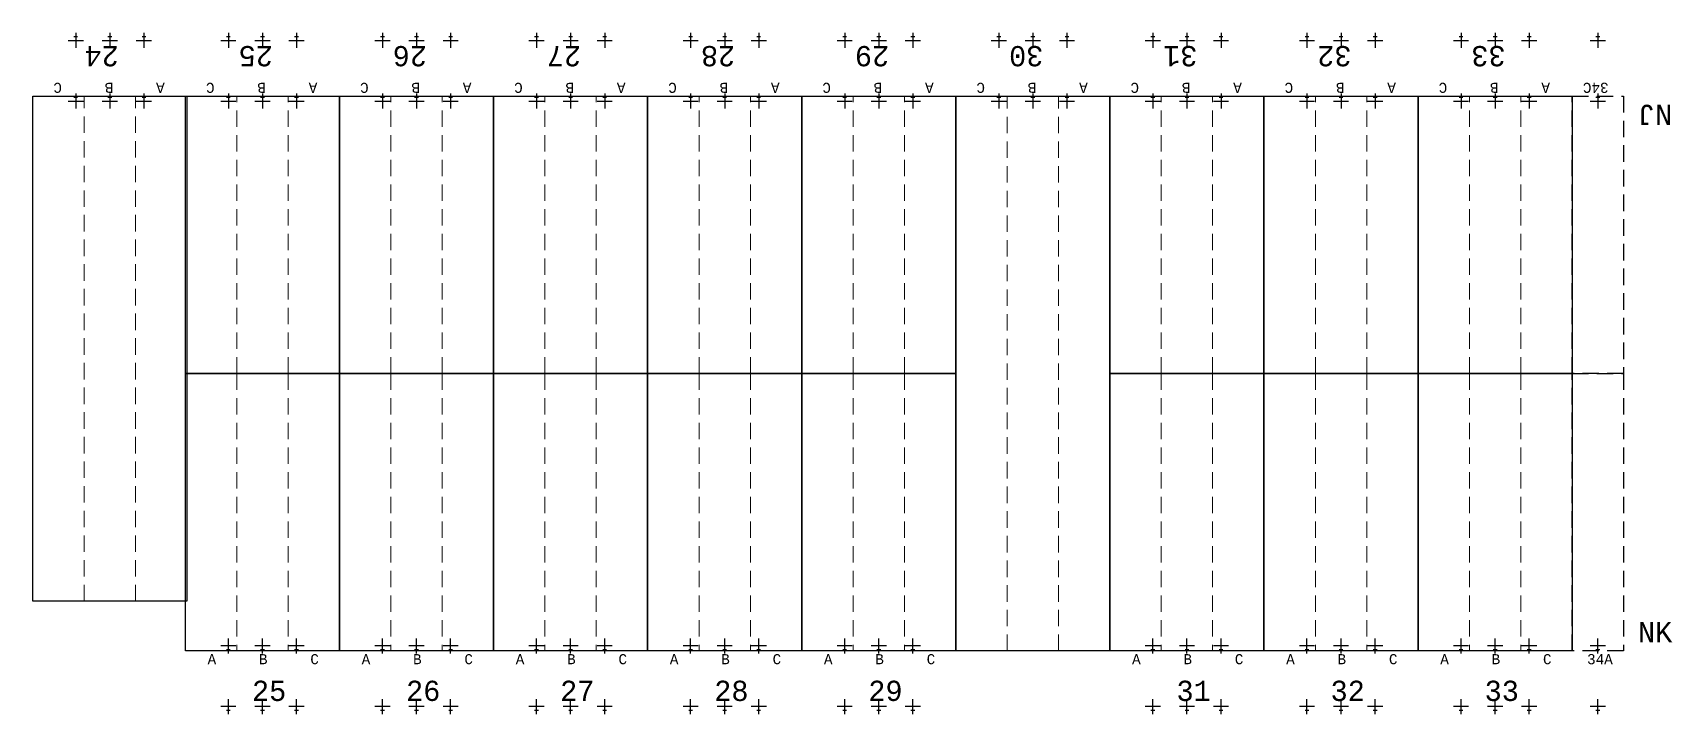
# Model space of a CAD drawing. Header units: millimetres. Extents: x 943 to 655635, y 611 to 177910.
# Drawn here: x 437448 to 469878, y 90989 to 104462 of the extents above; entities that cross this region are included whole.
import ezdxf

# ---------------------------------------------------------------- set-up
doc = ezdxf.new("R2010")
doc.units = ezdxf.units.MM
doc.linetypes.add('DASHED', pattern=[0.75, 0.5, -0.25])
doc.layers.add('Bin location transponder', color=250, linetype='Continuous')
doc.layers.add('WF_numbers', color=6, linetype='Continuous')
for name, color, linetype, lineweight in [('WF buffer', 1, 'DASHED', 30), ('WF transponder', 3, 'Continuous', 30), ('WF_all_bays', 5, 'Continuous', 30), ('WF_sketch_stock_areas', 30, 'Continuous', 30)]:
    doc.layers.add(name, color=color, linetype=linetype, lineweight=lineweight)
doc.styles.add('WF_txt', font='consola.ttf')

msp = doc.modelspace()

# ---------------------------------------------------------------- texts
at = {"layer": 'WF_numbers', "linetype": 'DASHED', "style": 'WF_txt'}
for s, insert, char_height, attachment_point, rotation in [('24', (439150, 103800, -162219), 400, 1, 180), ('25', (442198, 103800, -162219), 400, 1, 180), ('26', (445246, 103800, -162219), 400, 1, 180), ('27', (448294, 103800, -162219), 400, 1, 180), ('28', (451342, 103800, -162219), 400, 1, 180), ('29', (454390, 103800, -162219), 400, 1, 180), ('30', (457438, 103800, -162219), 400, 1, 180), ('31', (460486, 103800, -162219), 400, 1, 180), ('32', (463534, 103800, -162219), 400, 1, 180), ('33', (466582, 103800, -162219), 400, 1, 180), ('34C', (468620, 103274, -162943), 200, 1, 180), ('NJ', (469201, 102639, -486658), 400, 3, 180), ('34A', (468194, 92177, -162943), 200, 1, 0)]:
    msp.add_mtext_dynamic_manual_height_columns(s, width=423.53, gutter_width=2118, heights=[0], dxfattribs=dict(at, insert=insert, char_height=char_height, attachment_point=attachment_point, rotation=rotation))
at = {"layer": 'WF_numbers', "linetype": 'DASHED', "char_height": 400, "attachment_point": 1, "style": 'WF_txt'}
for s, insert in [('NK', (469201, 92812, -486658)), ('25', (441784, 91651, -162219)), ('26', (444832, 91651, -162219)), ('27', (447880, 91651, -162219)), ('28', (450928, 91651, -162219)), ('29', (453976, 91651, -162219)), ('31', (460072, 91651, -162219)), ('32', (463120, 91651, -162219)), ('33', (466168, 91651, -162219))]:
    msp.add_mtext_dynamic_manual_height_columns(s, width=423.53, gutter_width=2118, heights=[0], dxfattribs=dict(at, insert=insert))

# ---------------------------------------------------------------- blocks, each defined once
blk = doc.blocks.new('Bin location transponder')
at = {"layer": 'Bin location transponder', "color": 3, "lineweight": 30}
for p, q in [((-600, 0), (600, 0)), ((-150, 300), (150, 300)), ((0, 600), (0, -600))]:
    blk.add_line(p, q, dxfattribs=at)
blk = doc.blocks.new('WF 10x18ft bay')
at = {"layer": 'WF_all_bays', "linetype": 'DASHED', "lineweight": 5, "ltscale": 650}
for p, q in [((1016, 5486), (1016, 0)), ((2032, 5486), (2032, 0))]:
    blk.add_line(p, q, dxfattribs=at)
at = {"layer": 'WF_all_bays'}
blk.add_lwpolyline([(0, 5486), (3048, 5486), (3048, 0), (0, 0)], close=True, dxfattribs=at)
at = {"layer": 'WF transponder', "xscale": 0.25, "yscale": 0.25, "zscale": 0.25, "rotation": 180.0000000062352}
for p in [(850, 100), (1524, 100), (2198, 100), (850, -1100), (1524, -1100), (2198, -1100)]:
    blk.add_blockref('Bin location transponder', p, dxfattribs=at)
at = {"layer": 'WF_numbers', "linetype": 'DASHED', "char_height": 200, "attachment_point": 1, "rotation": 0, "style": 'WF_txt'}
for s, insert in [('A', (439, -62, -723)), ('B', (1455, -62, -723)), ('C', (2471, -62, -723))]:
    blk.add_mtext_dynamic_manual_height_columns(s, width=423.53, gutter_width=2118, heights=[0], dxfattribs=dict(at, insert=insert))
blk = doc.blocks.new('WF 10x36ft bay')
at = {"layer": 'WF_all_bays', "linetype": 'DASHED', "lineweight": 5, "ltscale": 650}
for p, q in [((1016, 10973), (1016, 0)), ((2032, 10973), (2032, 0))]:
    blk.add_line(p, q, dxfattribs=at)
at = {"layer": 'WF_all_bays'}
blk.add_lwpolyline([(0, 10973), (3048, 10973), (3048, 0), (0, 0)], close=True, dxfattribs=at)
at = {"layer": 'WF transponder', "xscale": 0.25, "yscale": 0.25, "zscale": 0.25, "rotation": 180.0000000062352}
for p in [(850, 100), (1524, 100), (2198, 100), (850, -1100), (1524, -1100), (2198, -1100)]:
    blk.add_blockref('Bin location transponder', p, dxfattribs=at)
at = {"layer": 'WF_numbers', "linetype": 'DASHED', "char_height": 200, "attachment_point": 1, "rotation": 0, "style": 'WF_txt'}
for s, insert in [('A', (439, -62, -723)), ('B', (1455, -62, -723)), ('C', (2471, -62, -723))]:
    blk.add_mtext_dynamic_manual_height_columns(s, width=423.53, gutter_width=2118, heights=[0], dxfattribs=dict(at, insert=insert))
blk = doc.blocks.new('WF 40x216in buffer')
at = {"layer": 'WF buffer', "ltscale": 650}
blk.add_lwpolyline([(0, 5486), (1016, 5486), (1016, 0), (0, 0)], close=True, dxfattribs=at)
at = {"layer": 'WF transponder', "xscale": 0.25, "yscale": 0.25, "zscale": 0.25, "rotation": 180.0000000062352}
for p in [(508, 100), (508, -1100)]:
    blk.add_blockref('Bin location transponder', p, dxfattribs=at)
blk = doc.blocks.new('WF 10x34ft bay')
at = {"layer": 'WF_all_bays', "linetype": 'DASHED', "lineweight": 5, "ltscale": 650}
for p, q in [((1016, 9990), (1016, 0)), ((2032, 9990), (2032, 0))]:
    blk.add_line(p, q, dxfattribs=at)
at = {"layer": 'WF_all_bays'}
blk.add_lwpolyline([(0, 9990), (3048, 9990), (3048, 0), (0, 0)], close=True, dxfattribs=at)
at = {"layer": 'WF transponder', "xscale": 0.25, "yscale": 0.25, "zscale": 0.25, "rotation": 180}
for p in [(850, 100), (1524, 100), (2198, 100), (850, -1100), (1524, -1100), (2198, -1100)]:
    blk.add_blockref('Bin location transponder', p, dxfattribs=at)
at = {"layer": 'WF_numbers', "linetype": 'DASHED', "char_height": 200, "attachment_point": 1, "rotation": 0, "style": 'WF_txt'}
for s, insert in [('A', (439, -62, -723)), ('B', (1455, -62, -723)), ('C', (2471, -62, -723))]:
    blk.add_mtext_dynamic_manual_height_columns(s, width=423.53, gutter_width=2118, heights=[0], dxfattribs=dict(at, insert=insert))

# ---------------------------------------------------------------- block references
at = {"layer": 'WF_all_bays', "color": 7, "true_color": 0xffffff, "rotation": 180}
msp.add_blockref('WF 10x34ft bay', (440496, 103212, -162219), dxfattribs=at)
at = {"layer": 'WF_all_bays'}
for name, p, rotation in [('WF 10x18ft bay', (443515, 103212, -162219), 179.9999999999069), ('WF 10x18ft bay', (446563, 103212, -162219), 179.9999999999069), ('WF 10x18ft bay', (449611, 103212, -162219), 179.9999999999069), ('WF 10x18ft bay', (452659, 103212, -162219), 179.9999999999069), ('WF 10x18ft bay', (455707, 103212, -162219), 179.9999999999069), ('WF 10x36ft bay', (458755, 103212, -162219), 180.0000000000523), ('WF 10x18ft bay', (461803, 103212, -162219), 179.9999999999069), ('WF 10x18ft bay', (464851, 103212, -162219), 179.9999999999069), ('WF 10x18ft bay', (467899, 103212, -162219), 179.9999999999069)]:
    msp.add_blockref(name, p, dxfattribs=dict(at, rotation=rotation))
for p in [(440467, 92239, -162219), (443515, 92239, -162219), (446563, 92239, -162219), (449611, 92239, -162219), (452659, 92239, -162219), (458755, 92239, -162219), (461803, 92239, -162219), (464851, 92239, -162219)]:
    msp.add_blockref('WF 10x18ft bay', p, dxfattribs=at)
at = {"layer": 'WF_sketch_stock_areas', "rotation": 179.9999999974419}
msp.add_blockref('WF 40x216in buffer', (468915, 103212, -162219), dxfattribs=at)
at = {"layer": 'WF_sketch_stock_areas'}
msp.add_blockref('WF 40x216in buffer', (467899, 92239, -162219), dxfattribs=at)

msp.set_redraw_order([(e.dxf.handle, doc.entitydb.next_handle()) for e in msp.query("TEXT MTEXT ATTDEF DIMENSION ARC_DIMENSION")])  # texts and dimensions are drawn at this point

doc.saveas('drawing.dxf')
